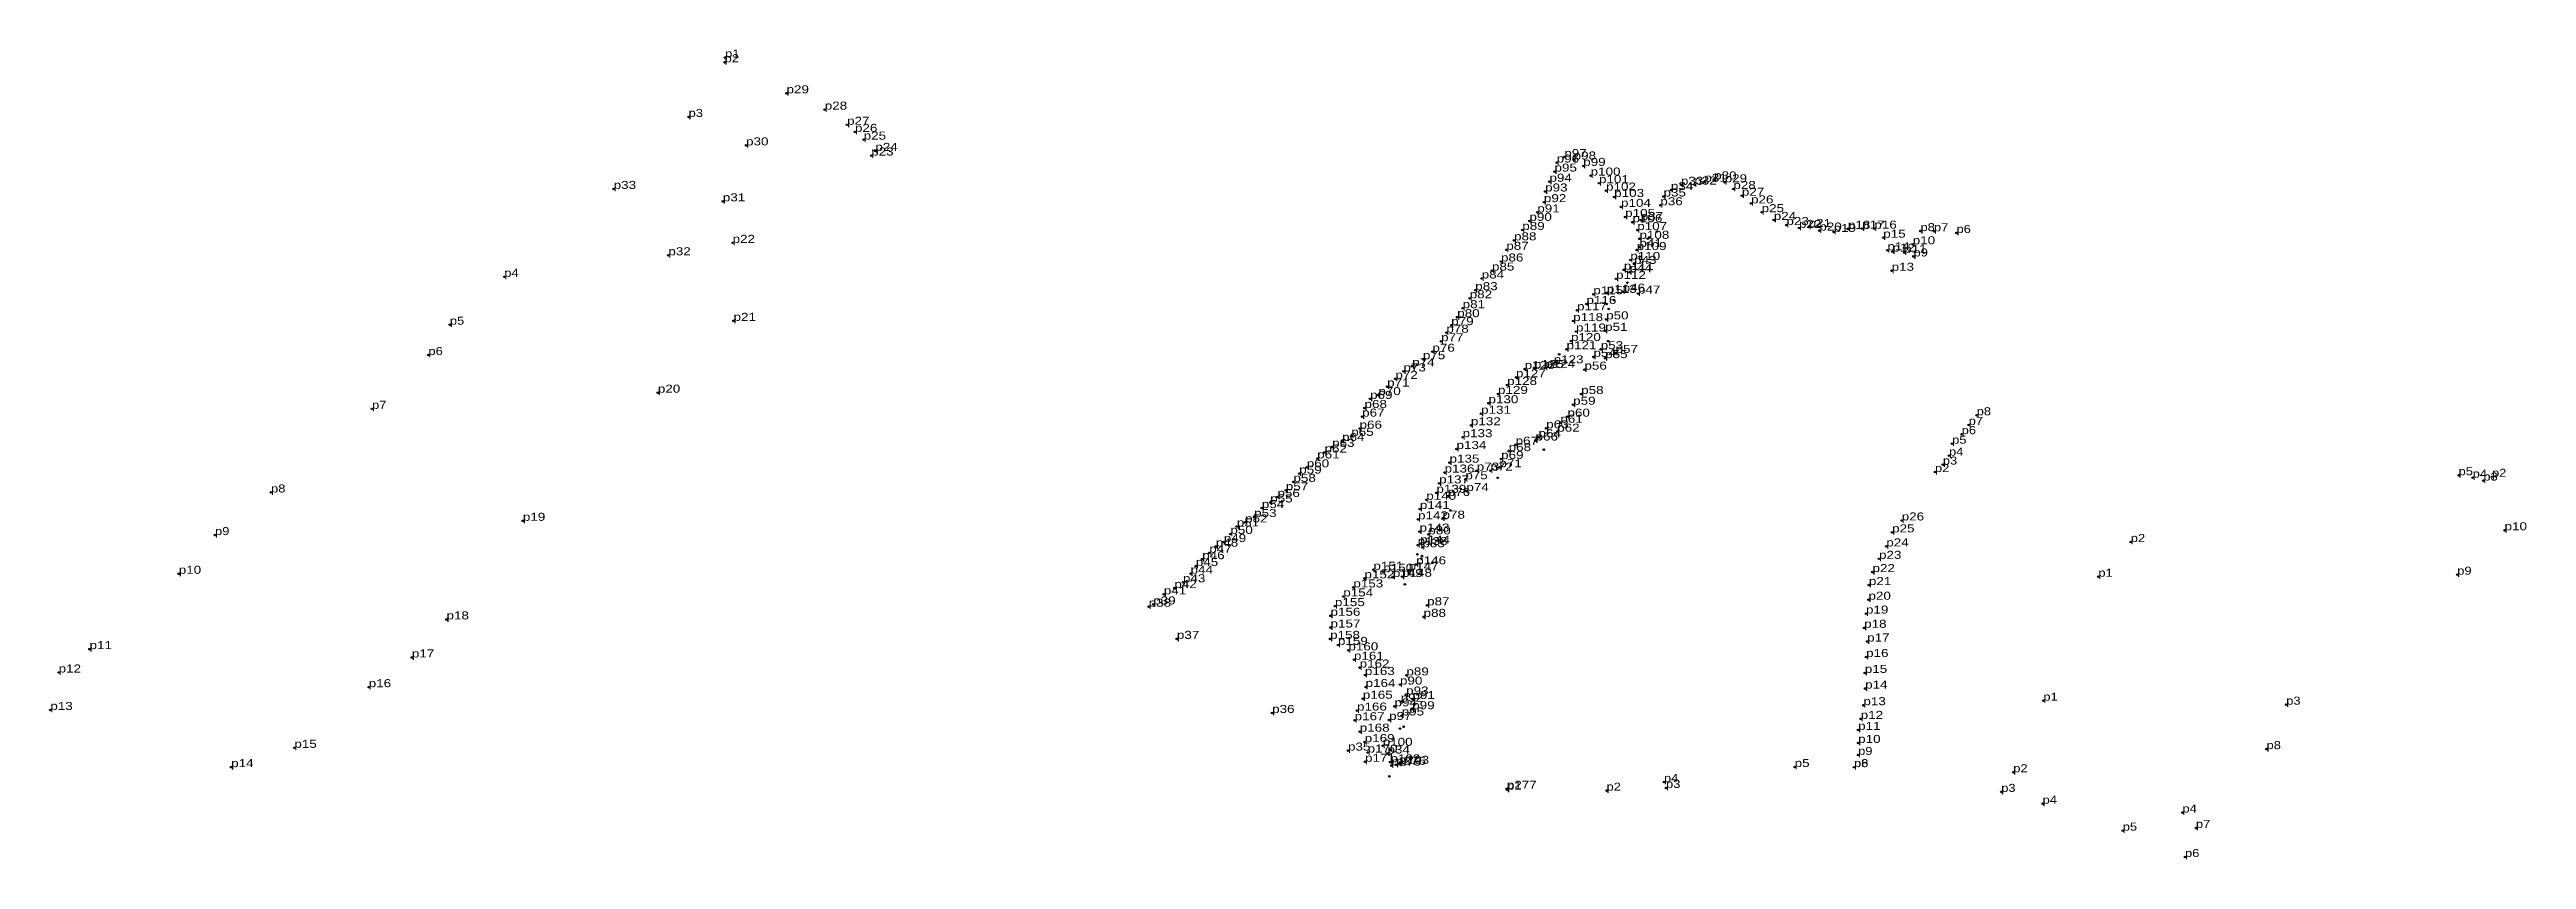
# Model space of a CAD drawing. Header units: metres. Extents: x 538122 to 551403, y 1820931 to 1844667.
# Drawn here: x 548369 to 548924, y 1822823 to 1823005 of the extents above; entities that cross this region are included whole.
import ezdxf

# ---------------------------------------------------------------- set-up
doc = ezdxf.new("R2010")
doc.units = ezdxf.units.M
doc.header["$LTSCALE"] = 0.72
doc.header["$PDMODE"] = 32
doc.header["$PDSIZE"] = 0.36
doc.layers.add('12', color=7, linetype='Continuous')
doc.layers.add('7', color=7, linetype='Continuous')

msp = doc.modelspace()

# ---------------------------------------------------------------- texts
at = {"layer": '12'}
for s, width, p in [('p2', 1.2, (548520.58, 1823001.84)), ('p2', 1.2, (548520.58, 1823001.84)), ('p1', 1.2, (548520.7, 1823002.9)), ('p1', 1.2, (548520.7, 1823002.9)), ('p29', 1.25, (548534.47, 1822994.88)), ('p29', 1.25, (548534.47, 1822994.88)), ('p3', 1.2, (548512.52, 1822989.58)), ('p3', 1.2, (548512.52, 1822989.58)), ('p28', 1.25, (548543.03, 1822991.22)), ('p28', 1.25, (548543.03, 1822991.22)), ('p27', 1.25, (548548.04, 1822987.82)), ('p27', 1.25, (548548.04, 1822987.82)), ('p30', 1.25, (548525.4, 1822983.2)), ('p30', 1.25, (548525.4, 1822983.2)), ('p26', 1.25, (548549.81, 1822986.23)), ('p26', 1.25, (548549.81, 1822986.23)), ('p25', 1.25, (548551.76, 1822984.5)), ('p25', 1.25, (548551.76, 1822984.5)), ('p24', 1.25, (548554.38, 1822981.97)), ('p24', 1.25, (548554.38, 1822981.97)), ('p23', 1.25, (548553.46, 1822980.92)), ('p23', 1.25, (548553.46, 1822980.92)), ('p95', 1.25, (548706.62, 1822977.33)), ('p95', 1.25, (548706.62, 1822977.33)), ('p96', 1.25, (548707.11, 1822979.36)), ('p96', 1.25, (548707.11, 1822979.36)), ('p97', 1.25, (548708.81, 1822980.58)), ('p97', 1.25, (548708.81, 1822980.58)), ('p98', 1.25, (548710.91, 1822980.03)), ('p98', 1.25, (548710.91, 1822980.03)), ('p99', 1.25, (548713.06, 1822978.6)), ('p99', 1.25, (548713.06, 1822978.6)), ('p100', 1.25, (548714.72, 1822976.44)), ('p100', 1.25, (548714.72, 1822976.44)), ('p33', 1.25, (548495.72, 1822973.44)), ('p33', 1.25, (548495.72, 1822973.44)), ('p93', 1.25, (548704.52, 1822972.87)), ('p93', 1.25, (548704.52, 1822972.87)), ('p94', 1.25, (548705.48, 1822975.05)), ('p94', 1.25, (548705.48, 1822975.05)), ('p101', 1.25, (548716.59, 1822974.73)), ('p101', 1.25, (548716.59, 1822974.73)), ('p102', 1.25, (548718.17, 1822973.07)), ('p102', 1.25, (548718.17, 1822973.07)), ('p103', 1.25, (548720, 1822971.64)), ('p103', 1.25, (548720, 1822971.64)), ('p35', 1.25, (548731.06, 1822971.74)), ('p35', 1.25, (548731.06, 1822971.74)), ('p34', 1.25, (548732.71, 1822973.2)), ('p34', 1.25, (548732.71, 1822973.2)), ('p33', 1.25, (548734.96, 1822974.37)), ('p33', 1.25, (548734.96, 1822974.37)), ('p32', 1.25, (548737.95, 1822974.42)), ('p32', 1.25, (548737.95, 1822974.42)), ('p31', 1.25, (548740.21, 1822975.04)), ('p31', 1.25, (548740.21, 1822975.04)), ('p30', 1.25, (548742.41, 1822975.58)), ('p30', 1.25, (548742.41, 1822975.58)), ('p29', 1.25, (548744.76, 1822974.92)), ('p29', 1.25, (548744.76, 1822974.92)), ('p28', 1.25, (548746.71, 1822973.42)), ('p28', 1.25, (548746.71, 1822973.42)), ('p27', 1.25, (548748.62, 1822971.92)), ('p27', 1.25, (548748.62, 1822971.92)), ('p31', 1.25, (548520.19, 1822970.66)), ('p31', 1.25, (548520.19, 1822970.66)), ('p90', 1.25, (548701, 1822966.27)), ('p90', 1.25, (548701, 1822966.27)), ('p91', 1.25, (548702.76, 1822968.17)), ('p91', 1.25, (548702.76, 1822968.17)), ('p92', 1.25, (548704.24, 1822970.48)), ('p92', 1.25, (548704.24, 1822970.48)), ('p104', 1.25, (548721.53, 1822969.42)), ('p104', 1.25, (548721.53, 1822969.42)), ('p105', 1.25, (548722.46, 1822967.16)), ('p105', 1.25, (548722.46, 1822967.16)), ('p106', 1.25, (548724.11, 1822965.98)), ('p106', 1.25, (548724.11, 1822965.98)), ('p37', 1.25, (548725.95, 1822966.44)), ('p37', 1.25, (548725.95, 1822966.44)), ('p36', 1.25, (548730.34, 1822969.78)), ('p36', 1.25, (548730.34, 1822969.78)), ('p26', 1.25, (548750.68, 1822970.2)), ('p26', 1.25, (548750.68, 1822970.2)), ('p25', 1.25, (548753.05, 1822968.23)), ('p25', 1.25, (548753.05, 1822968.23)), ('p24', 1.25, (548755.77, 1822966.49)), ('p24', 1.25, (548755.77, 1822966.49)), ('p23', 1.25, (548758.6, 1822965.34)), ('p23', 1.25, (548758.6, 1822965.34)), ('p22', 1.25, (548522.38, 1822961.35)), ('p22', 1.25, (548522.38, 1822961.35)), ('p87', 1.25, (548695.82, 1822959.79)), ('p87', 1.25, (548695.82, 1822959.79)), ('p88', 1.25, (548697.55, 1822961.91)), ('p88', 1.25, (548697.55, 1822961.91)), ('p89', 1.25, (548699.39, 1822964.24)), ('p89', 1.25, (548699.39, 1822964.24)), ('p109', 1.25, (548725.03, 1822959.73)), ('p109', 1.25, (548725.03, 1822959.73)), ('p107', 1.25, (548725.17, 1822964.21)), ('p107', 1.25, (548725.17, 1822964.21)), ('p41', 1.25, (548725.64, 1822960.41)), ('p41', 1.25, (548725.64, 1822960.41)), ('p108', 1.25, (548725.66, 1822962.26)), ('p108', 1.25, (548725.66, 1822962.26)), ('p40', 1.25, (548727.5, 1822962.27)), ('p40', 1.25, (548727.5, 1822962.27)), ('p38', 1.25, (548727.91, 1822962.56)), ('p38', 1.25, (548727.91, 1822962.56)), ('p39', 1.25, (548729.57, 1822963.9)), ('p39', 1.25, (548729.57, 1822963.9)), ('p22', 1.25, (548761.42, 1822964.7)), ('p22', 1.25, (548761.42, 1822964.7)), ('p21', 1.25, (548763.58, 1822964.9)), ('p21', 1.25, (548763.58, 1822964.9)), ('p20', 1.25, (548765.99, 1822964.11)), ('p20', 1.25, (548765.99, 1822964.11)), ('p19', 1.25, (548769.19, 1822963.79)), ('p19', 1.25, (548769.19, 1822963.79)), ('p18', 1.25, (548772.38, 1822964.49)), ('p18', 1.25, (548772.38, 1822964.49)), ('p17', 1.25, (548775.58, 1822964.55)), ('p17', 1.25, (548775.58, 1822964.55)), ('p16', 1.25, (548778.32, 1822964.54)), ('p16', 1.25, (548778.32, 1822964.54)), ('p15', 1.25, (548780.31, 1822962.5)), ('p15', 1.25, (548780.31, 1822962.5)), ('p10', 1.25, (548786.92, 1822961.03)), ('p10', 1.25, (548786.92, 1822961.03)), ('p8', 1.2, (548788.66, 1822963.98)), ('p8', 1.2, (548788.66, 1822963.98)), ('p7', 1.2, (548791.68, 1822963.95)), ('p7', 1.2, (548791.68, 1822963.95)), ('p6', 1.2, (548796.73, 1822963.57)), ('p6', 1.2, (548796.73, 1822963.57)), ('p32', 1.25, (548507.98, 1822958.56)), ('p32', 1.25, (548507.98, 1822958.56)), ('p85', 1.25, (548692.6, 1822955.14)), ('p85', 1.25, (548692.6, 1822955.14)), ('p86', 1.25, (548694.62, 1822957.17)), ('p86', 1.25, (548694.62, 1822957.17)), ('p111', 1.25, (548722.16, 1822955.3)), ('p111', 1.25, (548722.16, 1822955.3)), ('p44', 1.25, (548723.43, 1822954.76)), ('p44', 1.25, (548723.43, 1822954.76)), ('p110', 1.25, (548723.61, 1822957.52)), ('p110', 1.25, (548723.61, 1822957.52)), ('p43', 1.25, (548724.45, 1822956.63)), ('p43', 1.25, (548724.45, 1822956.63)), ('p42', 1.25, (548725.69, 1822958.29)), ('p42', 1.25, (548725.69, 1822958.29)), ('p14', 1.25, (548781.23, 1822959.67)), ('p14', 1.25, (548781.23, 1822959.67)), ('p13', 1.25, (548782.19, 1822955.09)), ('p13', 1.25, (548782.19, 1822955.09)), ('p12', 1.25, (548782.38, 1822959.38)), ('p12', 1.25, (548782.38, 1822959.38)), ('p11', 1.25, (548785.02, 1822959.14)), ('p11', 1.25, (548785.02, 1822959.14)), ('p9', 1.2, (548787.1, 1822958.3)), ('p9', 1.2, (548787.1, 1822958.3)), ('p4', 1.2, (548471.2, 1822953.73)), ('p4', 1.2, (548471.2, 1822953.73)), ('p82', 1.25, (548687.61, 1822948.92)), ('p82', 1.25, (548687.61, 1822948.92)), ('p83', 1.25, (548688.85, 1822950.74)), ('p83', 1.25, (548688.85, 1822950.74)), ('p84', 1.25, (548690.3, 1822953.36)), ('p84', 1.25, (548690.3, 1822953.36)), ('p115', 1.25, (548715.32, 1822949.82)), ('p115', 1.25, (548715.32, 1822949.82)), ('p113', 1.25, (548718.34, 1822950.14)), ('p113', 1.25, (548718.34, 1822950.14)), ('p112', 1.25, (548720.42, 1822953.28)), ('p112', 1.25, (548720.42, 1822953.28)), ('p46', 1.25, (548721.89, 1822950.4)), ('p46', 1.25, (548721.89, 1822950.4)), ('p45', 1.25, (548722.95, 1822952.43)), ('p45', 1.25, (548722.95, 1822952.43)), ('p47', 1.25, (548725.32, 1822949.98)), ('p47', 1.25, (548725.32, 1822949.98)), ('p21', 1.25, (548522.59, 1822943.86)), ('p21', 1.25, (548522.59, 1822943.86)), ('p80', 1.25, (548684.81, 1822944.68)), ('p80', 1.25, (548684.81, 1822944.68)), ('p81', 1.25, (548686.03, 1822946.7)), ('p81', 1.25, (548686.03, 1822946.7)), ('p118', 1.25, (548710.81, 1822943.81)), ('p118', 1.25, (548710.81, 1822943.81)), ('p117', 1.25, (548711.67, 1822946.22)), ('p117', 1.25, (548711.67, 1822946.22)), ('p116', 1.25, (548713.78, 1822947.63)), ('p116', 1.25, (548713.78, 1822947.63)), ('p50', 1.25, (548718.2, 1822944.19)), ('p50', 1.25, (548718.2, 1822944.19)), ('p114', 1.25, (548718.3, 1822947.65)), ('p114', 1.25, (548718.3, 1822947.65)), ('p49', 1.25, (548718.76, 1822946.54)), ('p49', 1.25, (548718.76, 1822946.54)), ('p48', 1.25, (548719.94, 1822948.52)), ('p48', 1.25, (548719.94, 1822948.52)), ('p5', 1.2, (548459, 1822943)), ('p5', 1.2, (548459, 1822943)), ('p77', 1.25, (548681.19, 1822939.28)), ('p77', 1.25, (548681.19, 1822939.28)), ('p78', 1.25, (548682.37, 1822941.2)), ('p78', 1.25, (548682.37, 1822941.2)), ('p79', 1.25, (548683.47, 1822942.89)), ('p79', 1.25, (548683.47, 1822942.89)), ('p121', 1.25, (548709.32, 1822937.49)), ('p121', 1.25, (548709.32, 1822937.49)), ('p120', 1.25, (548710.31, 1822939.32)), ('p120', 1.25, (548710.31, 1822939.32)), ('p119', 1.25, (548711.44, 1822941.47)), ('p119', 1.25, (548711.44, 1822941.47)), ('p53', 1.25, (548716.98, 1822937.5)), ('p53', 1.25, (548716.98, 1822937.5)), ('p51', 1.25, (548717.97, 1822941.62)), ('p51', 1.25, (548717.97, 1822941.62)), ('p52', 1.25, (548718.65, 1822939.31)), ('p52', 1.25, (548718.65, 1822939.31)), ('p6', 1.2, (548454.19, 1822936.19)), ('p6', 1.2, (548454.19, 1822936.19)), ('p73', 1.25, (548672.76, 1822932.52)), ('p73', 1.25, (548672.76, 1822932.52)), ('p74', 1.25, (548674.72, 1822933.69)), ('p74', 1.25, (548674.72, 1822933.69)), ('p75', 1.25, (548677.12, 1822935.25)), ('p75', 1.25, (548677.12, 1822935.25)), ('p76', 1.25, (548679.25, 1822936.94)), ('p76', 1.25, (548679.25, 1822936.94)), ('p126', 1.25, (548699.93, 1822933.05)), ('p126', 1.25, (548699.93, 1822933.05)), ('p125', 1.25, (548702, 1822933.27)), ('p125', 1.25, (548702, 1822933.27)), ('p124', 1.25, (548704.55, 1822933.34)), ('p124', 1.25, (548704.55, 1822933.34)), ('p123', 1.25, (548706.42, 1822934.33)), ('p123', 1.25, (548706.42, 1822934.33)), ('p122', 1.25, (548707.67, 1822936.34)), ('p122', 1.25, (548707.67, 1822936.34)), ('p56', 1.25, (548713.33, 1822932.92)), ('p56', 1.25, (548713.33, 1822932.92)), ('p54', 1.25, (548715.36, 1822935.78)), ('p54', 1.25, (548715.36, 1822935.78)), ('p55', 1.25, (548717.98, 1822935.49)), ('p55', 1.25, (548717.98, 1822935.49)), ('p57', 1.25, (548720.3, 1822936.66)), ('p57', 1.25, (548720.3, 1822936.66)), ('p20', 1.25, (548505.62, 1822927.75)), ('p20', 1.25, (548505.62, 1822927.75)), ('p69', 1.25, (548665.28, 1822926.37)), ('p69', 1.25, (548665.28, 1822926.37)), ('p70', 1.25, (548667.13, 1822927.21)), ('p70', 1.25, (548667.13, 1822927.21)), ('p71', 1.25, (548669.09, 1822929.11)), ('p71', 1.25, (548669.09, 1822929.11)), ('p72', 1.25, (548670.95, 1822930.85)), ('p72', 1.25, (548670.95, 1822930.85)), ('p129', 1.25, (548693.95, 1822927.47)), ('p129', 1.25, (548693.95, 1822927.47)), ('p128', 1.25, (548696, 1822929.47)), ('p128', 1.25, (548696, 1822929.47)), ('p127', 1.25, (548697.98, 1822931.21)), ('p127', 1.25, (548697.98, 1822931.21)), ('p58', 1.25, (548712.6, 1822927.45)), ('p58', 1.25, (548712.6, 1822927.45)), ('p7', 1.2, (548441.56, 1822924.13)), ('p7', 1.2, (548441.56, 1822924.13)), ('p67', 1.25, (548663.5, 1822922.39)), ('p67', 1.25, (548663.5, 1822922.39)), ('p68', 1.25, (548664.03, 1822924.32)), ('p68', 1.25, (548664.03, 1822924.32)), ('p131', 1.25, (548690.16, 1822923.02)), ('p131', 1.25, (548690.16, 1822923.02)), ('p130', 1.25, (548691.82, 1822925.39)), ('p130', 1.25, (548691.82, 1822925.39)), ('p61', 1.25, (548707.93, 1822921.01)), ('p61', 1.25, (548707.93, 1822921.01)), ('p60', 1.25, (548709.53, 1822922.38)), ('p60', 1.25, (548709.53, 1822922.38)), ('p59', 1.25, (548710.8, 1822925.05)), ('p59', 1.25, (548710.8, 1822925.05)), ('p8', 1.2, (548801.26, 1822922.69)), ('p8', 1.2, (548801.26, 1822922.69)), ('p63', 1.25, (548656.78, 1822915.6)), ('p63', 1.25, (548656.78, 1822915.6)), ('p64', 1.25, (548659.01, 1822916.93)), ('p64', 1.25, (548659.01, 1822916.93)), ('p65', 1.25, (548661.06, 1822918.07)), ('p65', 1.25, (548661.06, 1822918.07)), ('p66', 1.25, (548662.92, 1822919.69)), ('p66', 1.25, (548662.92, 1822919.69)), ('p133', 1.25, (548686.02, 1822917.78)), ('p133', 1.25, (548686.02, 1822917.78)), ('p132', 1.25, (548687.88, 1822920.45)), ('p132', 1.25, (548687.88, 1822920.45)), ('p67', 1.25, (548697.9, 1822916.1)), ('p67', 1.25, (548697.9, 1822916.1)), ('p66', 1.25, (548702.37, 1822917.02)), ('p66', 1.25, (548702.37, 1822917.02)), ('p64', 1.25, (548703.03, 1822917.76)), ('p64', 1.25, (548703.03, 1822917.76)), ('p63', 1.25, (548704.76, 1822919.77)), ('p63', 1.25, (548704.76, 1822919.77)), ('p62', 1.25, (548707.23, 1822919.01)), ('p62', 1.25, (548707.23, 1822919.01)), ('p5', 1.2, (548795.75, 1822916.31)), ('p5', 1.2, (548795.75, 1822916.31)), ('p6', 1.2, (548797.89, 1822918.45)), ('p6', 1.2, (548797.89, 1822918.45)), ('p7', 1.2, (548799.46, 1822920.53)), ('p7', 1.2, (548799.46, 1822920.53)), ('p60', 1.25, (548651.08, 1822911)), ('p60', 1.25, (548651.08, 1822911)), ('p61', 1.25, (548653.43, 1822913)), ('p61', 1.25, (548653.43, 1822913)), ('p62', 1.25, (548655.07, 1822914.34)), ('p62', 1.25, (548655.07, 1822914.34)), ('p136', 1.25, (548681.98, 1822909.85)), ('p136', 1.25, (548681.98, 1822909.85)), ('p135', 1.25, (548683.09, 1822912.07)), ('p135', 1.25, (548683.09, 1822912.07)), ('p134', 1.25, (548684.65, 1822915.12)), ('p134', 1.25, (548684.65, 1822915.12)), ('p73', 1.25, (548689.18, 1822910.28)), ('p73', 1.25, (548689.18, 1822910.28)), ('p72', 1.25, (548692.24, 1822910.28)), ('p72', 1.25, (548692.24, 1822910.28)), ('p71', 1.25, (548694.26, 1822911.04)), ('p71', 1.25, (548694.26, 1822911.04)), ('p69', 1.25, (548694.66, 1822912.89)), ('p69', 1.25, (548694.66, 1822912.89)), ('p68', 1.25, (548696.34, 1822914.65)), ('p68', 1.25, (548696.34, 1822914.65)), ('p65', 1.25, (548704.21, 1822914.99)), ('p65', 1.25, (548704.21, 1822914.99)), ('p2', 1.2, (548791.91, 1822909.95)), ('p2', 1.2, (548791.91, 1822909.95)), ('p3', 1.2, (548793.68, 1822911.63)), ('p3', 1.2, (548793.68, 1822911.63)), ('p4', 1.2, (548795.06, 1822913.64)), ('p4', 1.2, (548795.06, 1822913.64)), ('p8', 1.2, (548418.92, 1822905.38)), ('p8', 1.2, (548418.92, 1822905.38)), ('p56', 1.25, (548644.52, 1822904.36)), ('p56', 1.25, (548644.52, 1822904.36)), ('p57', 1.25, (548646.39, 1822905.86)), ('p57', 1.25, (548646.39, 1822905.86)), ('p58', 1.25, (548648.09, 1822907.75)), ('p58', 1.25, (548648.09, 1822907.75)), ('p59', 1.25, (548649.4, 1822909.6)), ('p59', 1.25, (548649.4, 1822909.6)), ('p139', 1.25, (548680.15, 1822905.3)), ('p139', 1.25, (548680.15, 1822905.3)), ('p137', 1.25, (548680.76, 1822907.41)), ('p137', 1.25, (548680.76, 1822907.41)), ('p76', 1.25, (548682.69, 1822904.6)), ('p76', 1.25, (548682.69, 1822904.6)), ('p75', 1.25, (548686.63, 1822908.33)), ('p75', 1.25, (548686.63, 1822908.33)), ('p74', 1.25, (548686.86, 1822905.68)), ('p74', 1.25, (548686.86, 1822905.68)), ('p70', 1.25, (548693.88, 1822908.66)), ('p70', 1.25, (548693.88, 1822908.66)), ('p5', 1.2, (548909.28, 1822909.24)), ('p5', 1.2, (548909.28, 1822909.24)), ('p4', 1.2, (548912.44, 1822908.7)), ('p4', 1.2, (548912.44, 1822908.7)), ('p3', 1.2, (548914.83, 1822908.05)), ('p3', 1.2, (548914.83, 1822908.05)), ('p2', 1.2, (548916.77, 1822908.89)), ('p2', 1.2, (548916.77, 1822908.89)), ('p19', 1.25, (548475.37, 1822899.02)), ('p19', 1.25, (548475.37, 1822899.02)), ('p52', 1.25, (548637.26, 1822898.67)), ('p52', 1.25, (548637.26, 1822898.67)), ('p53', 1.25, (548639.29, 1822899.88)), ('p53', 1.25, (548639.29, 1822899.88)), ('p54', 1.25, (548641.01, 1822901.88)), ('p54', 1.25, (548641.01, 1822901.88)), ('p55', 1.25, (548642.9, 1822903.14)), ('p55', 1.25, (548642.9, 1822903.14)), ('p142', 1.25, (548676.03, 1822899.35)), ('p142', 1.25, (548676.03, 1822899.35)), ('p141', 1.25, (548676.44, 1822901.67)), ('p141', 1.25, (548676.44, 1822901.67)), ('p140', 1.25, (548677.87, 1822903.73)), ('p140', 1.25, (548677.87, 1822903.73)), ('p78', 1.25, (548681.52, 1822899.51)), ('p78', 1.25, (548681.52, 1822899.51)), ('p77', 1.25, (548683.26, 1822901.35)), ('p77', 1.25, (548683.26, 1822901.35)), ('p26', 1.25, (548784.45, 1822899.1)), ('p26', 1.25, (548784.45, 1822899.1)), ('p9', 1.2, (548406.36, 1822895.82)), ('p9', 1.2, (548406.36, 1822895.82)), ('p48', 1.25, (548630.69, 1822893.25)), ('p48', 1.25, (548630.69, 1822893.25)), ('p49', 1.25, (548632.47, 1822894.25)), ('p49', 1.25, (548632.47, 1822894.25)), ('p50', 1.25, (548633.96, 1822896.08)), ('p50', 1.25, (548633.96, 1822896.08)), ('p51', 1.25, (548635.39, 1822897.75)), ('p51', 1.25, (548635.39, 1822897.75)), ('p138', 1.25, (548675.93, 1822893.57)), ('p138', 1.25, (548675.93, 1822893.57)), ('p143', 1.25, (548676.36, 1822896.6)), ('p143', 1.25, (548676.36, 1822896.6)), ('p144', 1.25, (548676.5, 1822893.92)), ('p144', 1.25, (548676.5, 1822893.92)), ('p83', 1.25, (548677, 1822893.1)), ('p83', 1.25, (548677, 1822893.1)), ('p80', 1.25, (548678.33, 1822895.99)), ('p80', 1.25, (548678.33, 1822895.99)), ('p79', 1.25, (548681.15, 1822897.01)), ('p79', 1.25, (548681.15, 1822897.01)), ('p24', 1.25, (548780.99, 1822893.28)), ('p24', 1.25, (548780.99, 1822893.28)), ('p25', 1.25, (548782.3, 1822896.43)), ('p25', 1.25, (548782.3, 1822896.43)), ('p2', 1.2, (548835.8, 1822894.26)), ('p2', 1.2, (548835.8, 1822894.26)), ('p10', 1.25, (548919.59, 1822896.9)), ('p10', 1.25, (548919.59, 1822896.9)), ('p45', 1.25, (548626.21, 1822888.88)), ('p45', 1.25, (548626.21, 1822888.88)), ('p46', 1.25, (548627.65, 1822890.41)), ('p46', 1.25, (548627.65, 1822890.41)), ('p47', 1.25, (548629.23, 1822891.85)), ('p47', 1.25, (548629.23, 1822891.85)), ('p151', 1.25, (548666.02, 1822888.05)), ('p151', 1.25, (548666.02, 1822888.05)), ('p150', 1.25, (548668.24, 1822887.62)), ('p150', 1.25, (548668.24, 1822887.62)), ('p147', 1.25, (548673.91, 1822887.95)), ('p147', 1.25, (548673.91, 1822887.95)), ('p146', 1.25, (548675.62, 1822889.26)), ('p146', 1.25, (548675.62, 1822889.26)), ('p145', 1.25, (548675.87, 1822891.49)), ('p145', 1.25, (548675.87, 1822891.49)), ('p84', 1.25, (548676.78, 1822890.52)), ('p84', 1.25, (548676.78, 1822890.52)), ('p81', 1.25, (548676.93, 1822891.11)), ('p81', 1.25, (548676.93, 1822891.11)), ('p82', 1.25, (548679.22, 1822889.57)), ('p82', 1.25, (548679.22, 1822889.57)), ('p22', 1.25, (548777.9, 1822887.52)), ('p22', 1.25, (548777.9, 1822887.52)), ('p23', 1.25, (548779.36, 1822890.5)), ('p23', 1.25, (548779.36, 1822890.5)), ('p10', 1.25, (548398.23, 1822887.15)), ('p10', 1.25, (548398.23, 1822887.15)), ('p41', 1.25, (548619.04, 1822882.52)), ('p41', 1.25, (548619.04, 1822882.52)), ('p42', 1.25, (548621.4, 1822883.95)), ('p42', 1.25, (548621.4, 1822883.95)), ('p43', 1.25, (548623.33, 1822885.24)), ('p43', 1.25, (548623.33, 1822885.24)), ('p44', 1.25, (548625.04, 1822887.18)), ('p44', 1.25, (548625.04, 1822887.18)), ('p154', 1.25, (548659.27, 1822882.06)), ('p154', 1.25, (548659.27, 1822882.06)), ('p153', 1.25, (548661.53, 1822884.08)), ('p153', 1.25, (548661.53, 1822884.08)), ('p152', 1.25, (548664.02, 1822886.12)), ('p152', 1.25, (548664.02, 1822886.12)), ('p149', 1.25, (548670.39, 1822886.42)), ('p149', 1.25, (548670.39, 1822886.42)), ('p148', 1.25, (548672.45, 1822886.48)), ('p148', 1.25, (548672.45, 1822886.48)), ('p86', 1.25, (548673.08, 1822884.78)), ('p86', 1.25, (548673.08, 1822884.78)), ('p85', 1.25, (548674.03, 1822887.25)), ('p85', 1.25, (548674.03, 1822887.25)), ('p21', 1.25, (548777.09, 1822884.62)), ('p21', 1.25, (548777.09, 1822884.62)), ('p1', 1.2, (548828.54, 1822886.49)), ('p1', 1.2, (548828.54, 1822886.49)), ('p9', 1.2, (548908.98, 1822886.95)), ('p9', 1.2, (548908.98, 1822886.95)), ('p18', 1.25, (548458.25, 1822876.91)), ('p18', 1.25, (548458.25, 1822876.91)), ('p38', 1.25, (548615.64, 1822879.76)), ('p38', 1.25, (548615.64, 1822879.76)), ('p39', 1.25, (548616.68, 1822880.27)), ('p39', 1.25, (548616.68, 1822880.27)), ('p156', 1.25, (548656.41, 1822877.73)), ('p156', 1.25, (548656.41, 1822877.73)), ('p155', 1.25, (548657.4, 1822879.9)), ('p155', 1.25, (548657.4, 1822879.9)), ('p88', 1.25, (548677.27, 1822877.48)), ('p88', 1.25, (548677.27, 1822877.48)), ('p87', 1.25, (548678.06, 1822880.08)), ('p87', 1.25, (548678.06, 1822880.08)), ('p19', 1.25, (548776.44, 1822878.22)), ('p19', 1.25, (548776.44, 1822878.22)), ('p20', 1.25, (548777, 1822881.33)), ('p20', 1.25, (548777, 1822881.33)), ('p37', 1.25, (548621.97, 1822872.55)), ('p37', 1.25, (548621.97, 1822872.55)), ('p158', 1.25, (548656.32, 1822872.55)), ('p158', 1.25, (548656.32, 1822872.55)), ('p157', 1.25, (548656.41, 1822875.09)), ('p157', 1.25, (548656.41, 1822875.09)), ('p159', 1.25, (548658.07, 1822871.2)), ('p159', 1.25, (548658.07, 1822871.2)), ('p18', 1.25, (548776.03, 1822875.03)), ('p18', 1.25, (548776.03, 1822875.03)), ('p17', 1.25, (548776.7, 1822871.96)), ('p17', 1.25, (548776.7, 1822871.96)), ('p11', 1.25, (548378.23, 1822870.25)), ('p11', 1.25, (548378.23, 1822870.25)), ('p17', 1.25, (548450.48, 1822868.38)), ('p17', 1.25, (548450.48, 1822868.38)), ('p160', 1.25, (548660.41, 1822869.97)), ('p160', 1.25, (548660.41, 1822869.97)), ('p161', 1.25, (548661.66, 1822867.88)), ('p161', 1.25, (548661.66, 1822867.88)), ('p162', 1.25, (548662.94, 1822866.12)), ('p162', 1.25, (548662.94, 1822866.12)), ('p16', 1.25, (548776.47, 1822868.48)), ('p16', 1.25, (548776.47, 1822868.48)), ('p12', 1.25, (548371.3, 1822865.01)), ('p12', 1.25, (548371.3, 1822865.01)), ('p16', 1.25, (548440.81, 1822861.72)), ('p16', 1.25, (548440.81, 1822861.72)), ('p163', 1.25, (548664.12, 1822864.44)), ('p163', 1.25, (548664.12, 1822864.44)), ('p164', 1.25, (548664.27, 1822861.76)), ('p164', 1.25, (548664.27, 1822861.76)), ('p90', 1.25, (548671.97, 1822862.31)), ('p90', 1.25, (548671.97, 1822862.31)), ('p93', 1.25, (548673.36, 1822860.07)), ('p93', 1.25, (548673.36, 1822860.07)), ('p89', 1.25, (548673.42, 1822864.36)), ('p89', 1.25, (548673.42, 1822864.36)), ('p15', 1.25, (548776.18, 1822864.92)), ('p15', 1.25, (548776.18, 1822864.92)), ('p14', 1.25, (548776.26, 1822861.41)), ('p14', 1.25, (548776.26, 1822861.41)), ('p13', 1.25, (548369.44, 1822856.61)), ('p13', 1.25, (548369.44, 1822856.61)), ('p36', 1.25, (548643.32, 1822855.94)), ('p36', 1.25, (548643.32, 1822855.94)), ('p167', 1.25, (548661.82, 1822854.3)), ('p167', 1.25, (548661.82, 1822854.3)), ('p166', 1.25, (548662.35, 1822856.47)), ('p166', 1.25, (548662.35, 1822856.47)), ('p165', 1.25, (548663.65, 1822859.13)), ('p165', 1.25, (548663.65, 1822859.13)), ('p97', 1.25, (548669.54, 1822854.37)), ('p97', 1.25, (548669.54, 1822854.37)), ('p94', 1.25, (548670.76, 1822857.42)), ('p94', 1.25, (548670.76, 1822857.42)), ('p92', 1.25, (548672.12, 1822858.46)), ('p92', 1.25, (548672.12, 1822858.46)), ('p95', 1.25, (548672.36, 1822855.37)), ('p95', 1.25, (548672.36, 1822855.37)), ('p99', 1.25, (548674.72, 1822856.76)), ('p99', 1.25, (548674.72, 1822856.76)), ('p91', 1.25, (548674.78, 1822859.07)), ('p91', 1.25, (548674.78, 1822859.07)), ('p12', 1.25, (548775.26, 1822854.61)), ('p12', 1.25, (548775.26, 1822854.61)), ('p13', 1.25, (548775.86, 1822857.68)), ('p13', 1.25, (548775.86, 1822857.68)), ('p1', 1.2, (548816.2, 1822858.69)), ('p1', 1.2, (548816.2, 1822858.69)), ('p3', 1.2, (548870.64, 1822857.8)), ('p3', 1.2, (548870.64, 1822857.8)), ('p168', 1.25, (548662.96, 1822851.75)), ('p168', 1.25, (548662.96, 1822851.75)), ('p169', 1.25, (548664.08, 1822849.41)), ('p169', 1.25, (548664.08, 1822849.41)), ('p98', 1.25, (548671.97, 1822852.42)), ('p98', 1.25, (548671.97, 1822852.42)), ('p96', 1.25, (548672.82, 1822852.84)), ('p96', 1.25, (548672.82, 1822852.84)), ('p11', 1.25, (548774.67, 1822852.14)), ('p11', 1.25, (548774.67, 1822852.14)), ('p10', 1.25, (548774.69, 1822849.22)), ('p10', 1.25, (548774.69, 1822849.22)), ('p14', 1.25, (548409.97, 1822843.79)), ('p14', 1.25, (548409.97, 1822843.79)), ('p15', 1.25, (548424.14, 1822848.12)), ('p15', 1.25, (548424.14, 1822848.12)), ('p35', 1.25, (548660.33, 1822847.5)), ('p35', 1.25, (548660.33, 1822847.5)), ('p171', 1.25, (548664.14, 1822844.99)), ('p171', 1.25, (548664.14, 1822844.99)), ('p170', 1.25, (548664.73, 1822847.07)), ('p170', 1.25, (548664.73, 1822847.07)), ('p100', 1.25, (548668.11, 1822848.57)), ('p100', 1.25, (548668.11, 1822848.57)), ('p34', 1.25, (548669.18, 1822846.84)), ('p34', 1.25, (548669.18, 1822846.84)), ('p102', 1.25, (548669.84, 1822844.87)), ('p102', 1.25, (548669.84, 1822844.87)), ('p101', 1.25, (548669.93, 1822847.61)), ('p101', 1.25, (548669.93, 1822847.61)), ('p275', 1.25, (548670.03, 1822844.14)), ('p275', 1.25, (548670.03, 1822844.14)), ('p276', 1.25, (548671.11, 1822844.32)), ('p276', 1.25, (548671.11, 1822844.32)), ('p103', 1.25, (548671.82, 1822844.54)), ('p103', 1.25, (548671.82, 1822844.54)), ('p105', 1.25, (548672.1, 1822844.81)), ('p105', 1.25, (548672.1, 1822844.81)), ('p104', 1.25, (548674.29, 1822844.72)), ('p104', 1.25, (548674.29, 1822844.72)), ('p5', 1.25, (548760.45, 1822843.82)), ('p5', 1.25, (548760.45, 1822843.82)), ('p8', 1.2, (548773.75, 1822843.79)), ('p8', 1.2, (548773.75, 1822843.79)), ('p6', 1.2, (548773.77, 1822843.79)), ('p6', 1.2, (548773.77, 1822843.79)), ('p9', 1.2, (548774.68, 1822846.53)), ('p9', 1.2, (548774.68, 1822846.53)), ('p8', 1.2, (548866.23, 1822847.83)), ('p8', 1.2, (548866.23, 1822847.83)), ('p274', 1.25, (548669.6, 1822841.7)), ('p274', 1.25, (548669.6, 1822841.7)), ('p277', 1.25, (548695.93, 1822838.94)), ('p277', 1.25, (548695.93, 1822838.94)), ('p1', 1.2, (548696.02, 1822838.72)), ('p1', 1.2, (548696.02, 1822838.72)), ('p2', 1.2, (548718.29, 1822838.52)), ('p2', 1.2, (548718.29, 1822838.52)), ('p4', 1.2, (548731.16, 1822840.45)), ('p4', 1.2, (548731.16, 1822840.45)), ('p3', 1.2, (548731.63, 1822839.13)), ('p3', 1.2, (548731.63, 1822839.13)), ('p3', 1.2, (548806.76, 1822838.24)), ('p3', 1.2, (548806.76, 1822838.24)), ('p2', 1.2, (548809.46, 1822842.65)), ('p2', 1.2, (548809.46, 1822842.65)), ('p4', 1.2, (548816.03, 1822835.58)), ('p4', 1.2, (548816.03, 1822835.58)), ('p4', 1.2, (548847.38, 1822833.61)), ('p4', 1.2, (548847.38, 1822833.61)), ('p5', 1.2, (548834, 1822829.55)), ('p5', 1.2, (548834, 1822829.55)), ('p7', 1.2, (548850.4, 1822830.15)), ('p7', 1.2, (548850.4, 1822830.15)), ('p6', 1.2, (548847.96, 1822823.63)), ('p6', 1.2, (548847.96, 1822823.63))]:
    msp.add_text(s, height=1.8, dxfattribs=dict(at, width=width)).set_placement(p)

# ---------------------------------------------------------------- linework, layer by layer
at = {"layer": '7'}
for p in [(548520.58, 1823001.84), (548520.7, 1823002.9), (548534.47, 1822994.88), (548512.52, 1822989.58), (548543.03, 1822991.22), (548548.04, 1822987.82), (548549.81, 1822986.23), (548551.76, 1822984.5), (548525.4, 1822983.2), (548553.46, 1822980.92), (548554.38, 1822981.97), (548707.11, 1822979.36), (548708.81, 1822980.58), (548710.91, 1822980.03), (548713.06, 1822978.6), (548495.72, 1822973.44), (548704.52, 1822972.87), (548705.48, 1822975.05), (548706.62, 1822977.33), (548714.72, 1822976.44), (548716.59, 1822974.73), (548718.17, 1822973.07), (548732.71, 1822973.2), (548734.96, 1822974.37), (548737.95, 1822974.42), (548740.21, 1822975.04), (548742.41, 1822975.58), (548744.76, 1822974.92), (548746.71, 1822973.42), (548520.19, 1822970.66), (548702.76, 1822968.17), (548704.24, 1822970.48), (548720, 1822971.64), (548721.53, 1822969.42), (548722.46, 1822967.16), (548730.34, 1822969.78), (548731.06, 1822971.74), (548748.62, 1822971.92), (548750.68, 1822970.2), (548753.05, 1822968.23), (548522.38, 1822961.35), (548697.55, 1822961.91), (548699.39, 1822964.24), (548701, 1822966.27), (548724.11, 1822965.98), (548725.17, 1822964.21), (548725.66, 1822962.26), (548725.95, 1822966.44), (548727.5, 1822962.27), (548727.91, 1822962.56), (548729.57, 1822963.9), (548755.77, 1822966.49), (548758.6, 1822965.34), (548761.42, 1822964.7), (548763.58, 1822964.9), (548765.99, 1822964.11), (548769.19, 1822963.79), (548772.38, 1822964.49), (548775.58, 1822964.55), (548778.32, 1822964.54), (548780.31, 1822962.5), (548788.66, 1822963.98), (548791.68, 1822963.95), (548796.73, 1822963.57), (548507.98, 1822958.56), (548694.62, 1822957.17), (548695.82, 1822959.79), (548723.61, 1822957.52), (548724.45, 1822956.63), (548725.03, 1822959.73), (548725.64, 1822960.41), (548725.69, 1822958.29), (548781.23, 1822959.67), (548782.38, 1822959.38), (548785.02, 1822959.14), (548786.92, 1822961.03), (548787.1, 1822958.3), (548471.2, 1822953.73), (548688.85, 1822950.74), (548690.3, 1822953.36), (548692.6, 1822955.14), (548720.42, 1822953.28), (548721.89, 1822950.4), (548722.16, 1822955.3), (548722.95, 1822952.43), (548723.43, 1822954.76), (548782.19, 1822955.09), (548684.81, 1822944.68), (548686.03, 1822946.7), (548687.61, 1822948.92), (548711.67, 1822946.22), (548713.78, 1822947.63), (548715.32, 1822949.82), (548718.3, 1822947.65), (548718.34, 1822950.14), (548718.76, 1822946.54), (548719.94, 1822948.52), (548725.32, 1822949.98), (548459, 1822943), (548522.59, 1822943.86), (548681.19, 1822939.28), (548682.37, 1822941.2), (548683.47, 1822942.89), (548710.31, 1822939.32), (548710.81, 1822943.81), (548711.44, 1822941.47), (548717.97, 1822941.62), (548718.2, 1822944.19), (548718.65, 1822939.31), (548454.19, 1822936.19), (548674.72, 1822933.69), (548677.12, 1822935.25), (548679.25, 1822936.94), (548706.42, 1822934.33), (548707.67, 1822936.34), (548709.32, 1822937.49), (548715.36, 1822935.78), (548716.98, 1822937.5), (548717.98, 1822935.49), (548720.3, 1822936.66), (548669.09, 1822929.11), (548670.95, 1822930.85), (548672.76, 1822932.52), (548696, 1822929.47), (548697.98, 1822931.21), (548699.93, 1822933.05), (548702, 1822933.27), (548704.55, 1822933.34), (548713.33, 1822932.92), (548441.56, 1822924.13), (548505.62, 1822927.75), (548664.03, 1822924.32), (548665.28, 1822926.37), (548667.13, 1822927.21), (548690.16, 1822923.02), (548691.82, 1822925.39), (548693.95, 1822927.47), (548710.8, 1822925.05), (548712.6, 1822927.45), (548801.26, 1822922.69), (548659.01, 1822916.93), (548661.06, 1822918.07), (548662.92, 1822919.69), (548663.5, 1822922.39), (548686.02, 1822917.78), (548687.88, 1822920.45), (548702.37, 1822917.02), (548703.03, 1822917.76), (548704.76, 1822919.77), (548707.23, 1822919.01), (548707.93, 1822921.01), (548709.53, 1822922.38), (548797.89, 1822918.45), (548799.46, 1822920.53), (548653.43, 1822913), (548655.07, 1822914.34), (548656.78, 1822915.6), (548683.09, 1822912.07), (548684.65, 1822915.12), (548694.66, 1822912.89), (548696.34, 1822914.65), (548697.9, 1822916.1), (548704.21, 1822914.99), (548793.68, 1822911.63), (548795.06, 1822913.64), (548795.75, 1822916.31), (548646.39, 1822905.86), (548648.09, 1822907.75), (548649.4, 1822909.6), (548651.08, 1822911), (548680.76, 1822907.41), (548681.98, 1822909.85), (548686.63, 1822908.33), (548689.18, 1822910.28), (548692.24, 1822910.28), (548693.88, 1822908.66), (548694.26, 1822911.04), (548791.91, 1822909.95), (548909.28, 1822909.24), (548912.44, 1822908.7), (548914.83, 1822908.05), (548916.77, 1822908.89), (548418.92, 1822905.38), (548641.01, 1822901.88), (548642.9, 1822903.14), (548644.52, 1822904.36), (548676.44, 1822901.67), (548677.87, 1822903.73), (548680.15, 1822905.3), (548682.69, 1822904.6), (548683.26, 1822901.35), (548686.86, 1822905.68), (548406.36, 1822895.82), (548475.37, 1822899.02), (548633.96, 1822896.08), (548635.39, 1822897.75), (548637.26, 1822898.67), (548639.29, 1822899.88), (548676.03, 1822899.35), (548676.36, 1822896.6), (548678.33, 1822895.99), (548681.15, 1822897.01), (548681.52, 1822899.51), (548782.3, 1822896.43), (548784.45, 1822899.1), (548919.59, 1822896.9), (548627.65, 1822890.41), (548629.23, 1822891.85), (548630.69, 1822893.25), (548632.47, 1822894.25), (548675.62, 1822889.26), (548675.87, 1822891.49), (548675.93, 1822893.57), (548676.5, 1822893.92), (548676.78, 1822890.52), (548676.93, 1822891.11), (548677, 1822893.1), (548679.22, 1822889.57), (548779.36, 1822890.5), (548780.99, 1822893.28), (548835.8, 1822894.26), (548398.23, 1822887.15), (548621.4, 1822883.95), (548623.33, 1822885.24), (548625.04, 1822887.18), (548626.21, 1822888.88), (548661.53, 1822884.08), (548664.02, 1822886.12), (548666.02, 1822888.05), (548668.24, 1822887.62), (548670.39, 1822886.42), (548672.45, 1822886.48), (548673.08, 1822884.78), (548673.91, 1822887.95), (548674.03, 1822887.25), (548777.09, 1822884.62), (548777.9, 1822887.52), (548828.54, 1822886.49), (548908.98, 1822886.95), (548615.64, 1822879.76), (548616.68, 1822880.27), (548619.04, 1822882.52), (548657.4, 1822879.9), (548659.27, 1822882.06), (548678.06, 1822880.08), (548776.44, 1822878.22), (548777, 1822881.33), (548458.25, 1822876.91), (548621.97, 1822872.55), (548656.32, 1822872.55), (548656.41, 1822877.73), (548656.41, 1822875.09), (548677.27, 1822877.48), (548776.03, 1822875.03), (548378.23, 1822870.25), (548450.48, 1822868.38), (548658.07, 1822871.2), (548660.41, 1822869.97), (548661.66, 1822867.88), (548776.47, 1822868.48), (548776.7, 1822871.96), (548371.3, 1822865.01), (548440.81, 1822861.72), (548662.94, 1822866.12), (548664.12, 1822864.44), (548664.27, 1822861.76), (548671.97, 1822862.31), (548673.42, 1822864.36), (548776.18, 1822864.92), (548776.26, 1822861.41), (548369.44, 1822856.61), (548643.32, 1822855.94), (548662.35, 1822856.47), (548663.65, 1822859.13), (548670.76, 1822857.42), (548672.12, 1822858.46), (548673.36, 1822860.07), (548674.72, 1822856.76), (548674.78, 1822859.07), (548775.86, 1822857.68), (548816.2, 1822858.69), (548870.64, 1822857.8), (548661.82, 1822854.3), (548662.96, 1822851.75), (548669.54, 1822854.37), (548671.97, 1822852.42), (548672.36, 1822855.37), (548672.82, 1822852.84), (548774.67, 1822852.14), (548775.26, 1822854.61), (548424.14, 1822848.12), (548660.33, 1822847.5), (548664.08, 1822849.41), (548664.14, 1822844.99), (548664.73, 1822847.07), (548668.11, 1822848.57), (548669.18, 1822846.84), (548669.84, 1822844.87), (548669.93, 1822847.61), (548672.1, 1822844.81), (548674.29, 1822844.72), (548774.68, 1822846.53), (548774.69, 1822849.22), (548866.23, 1822847.83), (548409.97, 1822843.79), (548669.6, 1822841.7), (548670.03, 1822844.14), (548671.11, 1822844.32), (548671.82, 1822844.54), (548731.16, 1822840.45), (548760.45, 1822843.82), (548773.75, 1822843.79), (548773.77, 1822843.79), (548809.46, 1822842.65), (548695.93, 1822838.94), (548696.02, 1822838.72), (548718.29, 1822838.52), (548731.63, 1822839.13), (548806.76, 1822838.24), (548816.03, 1822835.58), (548847.38, 1822833.61), (548834, 1822829.55), (548850.4, 1822830.15), (548847.96, 1822823.63)]:
    msp.add_point(p, dxfattribs=at)

msp.set_redraw_order([(e.dxf.handle, doc.entitydb.next_handle()) for e in msp.query("TEXT MTEXT ATTDEF DIMENSION ARC_DIMENSION")])  # texts and dimensions are drawn at this point

doc.saveas('drawing.dxf')
